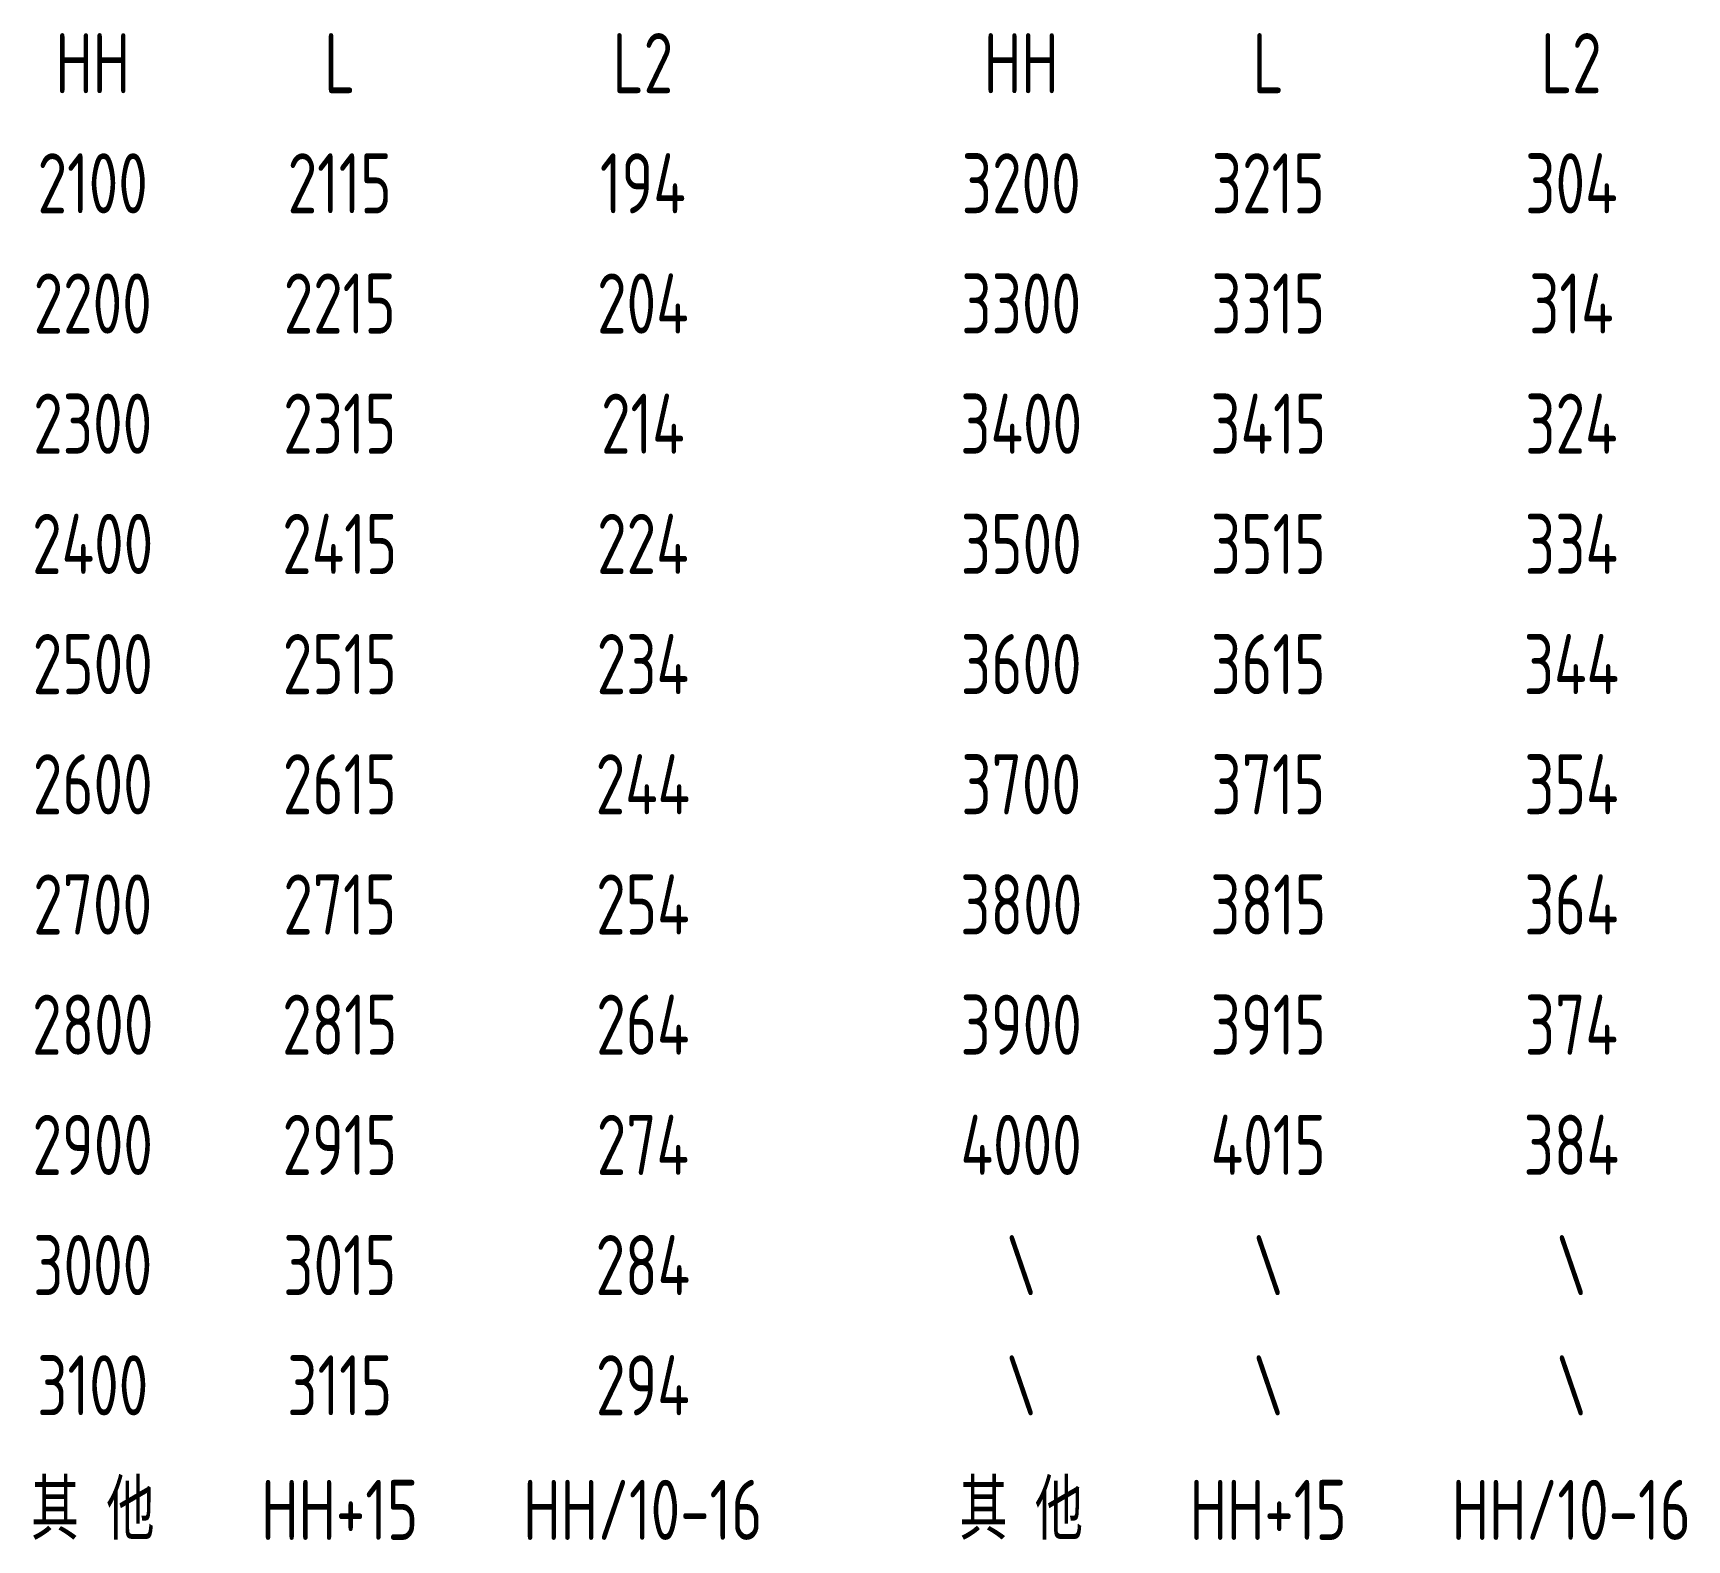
# Model space of a CAD drawing. Header units: inches. Extents: x 14216 to 120088, y -29410 to 23559.
# Drawn here: x 47344 to 48087, y 16974 to 17651 of the extents above; entities that cross this region are included whole.
import ezdxf
from ezdxf.enums import TextEntityAlignment as Align

# ---------------------------------------------------------------- set-up
doc = ezdxf.new("R2010")
doc.units = ezdxf.units.IN
doc.header["$LTSCALE"] = 0.3
doc.header["$MEASUREMENT"] = 0
doc.layers.add('2', color=2, linetype='Continuous')
doc.styles.add('HZ', font='isocp2.shx', dxfattribs={"width": 0.7, "bigfont": 'hztxt.shx'})

msp = doc.modelspace()

# ---------------------------------------------------------------- texts
at = {"layer": '2', "style": 'HZ', "width": 0.8}
for s, p in [('HH', (47370.307, 17637.378)), ('L', (47481.307, 17637.378)), ('L2', (47617.525, 17637.378)), ('HH', (47787.568, 17637.378)), ('L', (47898.568, 17637.378)), ('L2', (48034.785, 17637.378)), ('2100', (47370.307, 17583.378)), ('2115', (47481.307, 17583.378)), ('194', (47617.525, 17583.378)), ('3200', (47787.568, 17583.378)), ('3215', (47898.568, 17583.378)), ('304', (48034.785, 17583.378)), ('2200', (47370.307, 17529.378)), ('2215', (47481.307, 17529.378)), ('204', (47617.525, 17529.378)), ('3300', (47787.568, 17529.378)), ('3315', (47898.568, 17529.378)), ('314', (48034.785, 17529.378)), ('2300', (47370.307, 17475.378)), ('2315', (47481.307, 17475.378)), ('214', (47617.525, 17475.378)), ('3400', (47787.568, 17475.378)), ('3415', (47898.568, 17475.378)), ('324', (48034.785, 17475.378)), ('2400', (47370.307, 17421.378)), ('2415', (47481.307, 17421.378)), ('224', (47617.525, 17421.378)), ('3500', (47787.568, 17421.378)), ('3515', (47898.568, 17421.378)), ('334', (48034.785, 17421.378)), ('2500', (47370.307, 17367.378)), ('2515', (47481.307, 17367.378)), ('234', (47617.525, 17367.378)), ('3600', (47787.568, 17367.378)), ('3615', (47898.568, 17367.378)), ('344', (48034.785, 17367.378)), ('2600', (47370.307, 17313.378)), ('2615', (47481.307, 17313.378)), ('244', (47617.525, 17313.378)), ('3700', (47787.568, 17313.378)), ('3715', (47898.568, 17313.378)), ('354', (48034.785, 17313.378)), ('2700', (47370.307, 17259.378)), ('2715', (47481.307, 17259.378)), ('254', (47617.525, 17259.378)), ('3800', (47787.568, 17259.378)), ('3815', (47898.568, 17259.378)), ('364', (48034.785, 17259.378)), ('2800', (47370.307, 17205.378)), ('2815', (47481.307, 17205.378)), ('264', (47617.525, 17205.378)), ('3900', (47787.568, 17205.378)), ('3915', (47898.568, 17205.378)), ('374', (48034.785, 17205.378)), ('2900', (47370.307, 17151.378)), ('2915', (47481.307, 17151.378)), ('274', (47617.525, 17151.378)), ('4000', (47787.568, 17151.378)), ('4015', (47898.568, 17151.378)), ('384', (48034.785, 17151.378)), ('3000', (47370.307, 17097.378)), ('3015', (47481.307, 17097.378)), ('284', (47617.525, 17097.378)), ('\\', (47787.568, 17097.378)), ('\\', (47898.568, 17097.378)), ('\\', (48034.785, 17097.378)), ('3100', (47370.307, 17043.378)), ('3115', (47481.307, 17043.378)), ('294', (47617.525, 17043.378)), ('\\', (47787.568, 17043.378)), ('\\', (47898.568, 17043.378)), ('\\', (48034.785, 17043.378)), ('其 他', (47370.307, 16987.419)), ('HH+15', (47481.307, 16987.419)), ('HH/10-16', (47617.525, 16987.419)), ('其 他', (47787.568, 16987.419)), ('HH+15', (47898.568, 16987.419)), ('HH/10-16', (48034.785, 16987.419))]:
    msp.add_text(s, height=27, dxfattribs=at).set_placement(p, align=Align.MIDDLE_CENTER)

doc.saveas('drawing.dxf')
